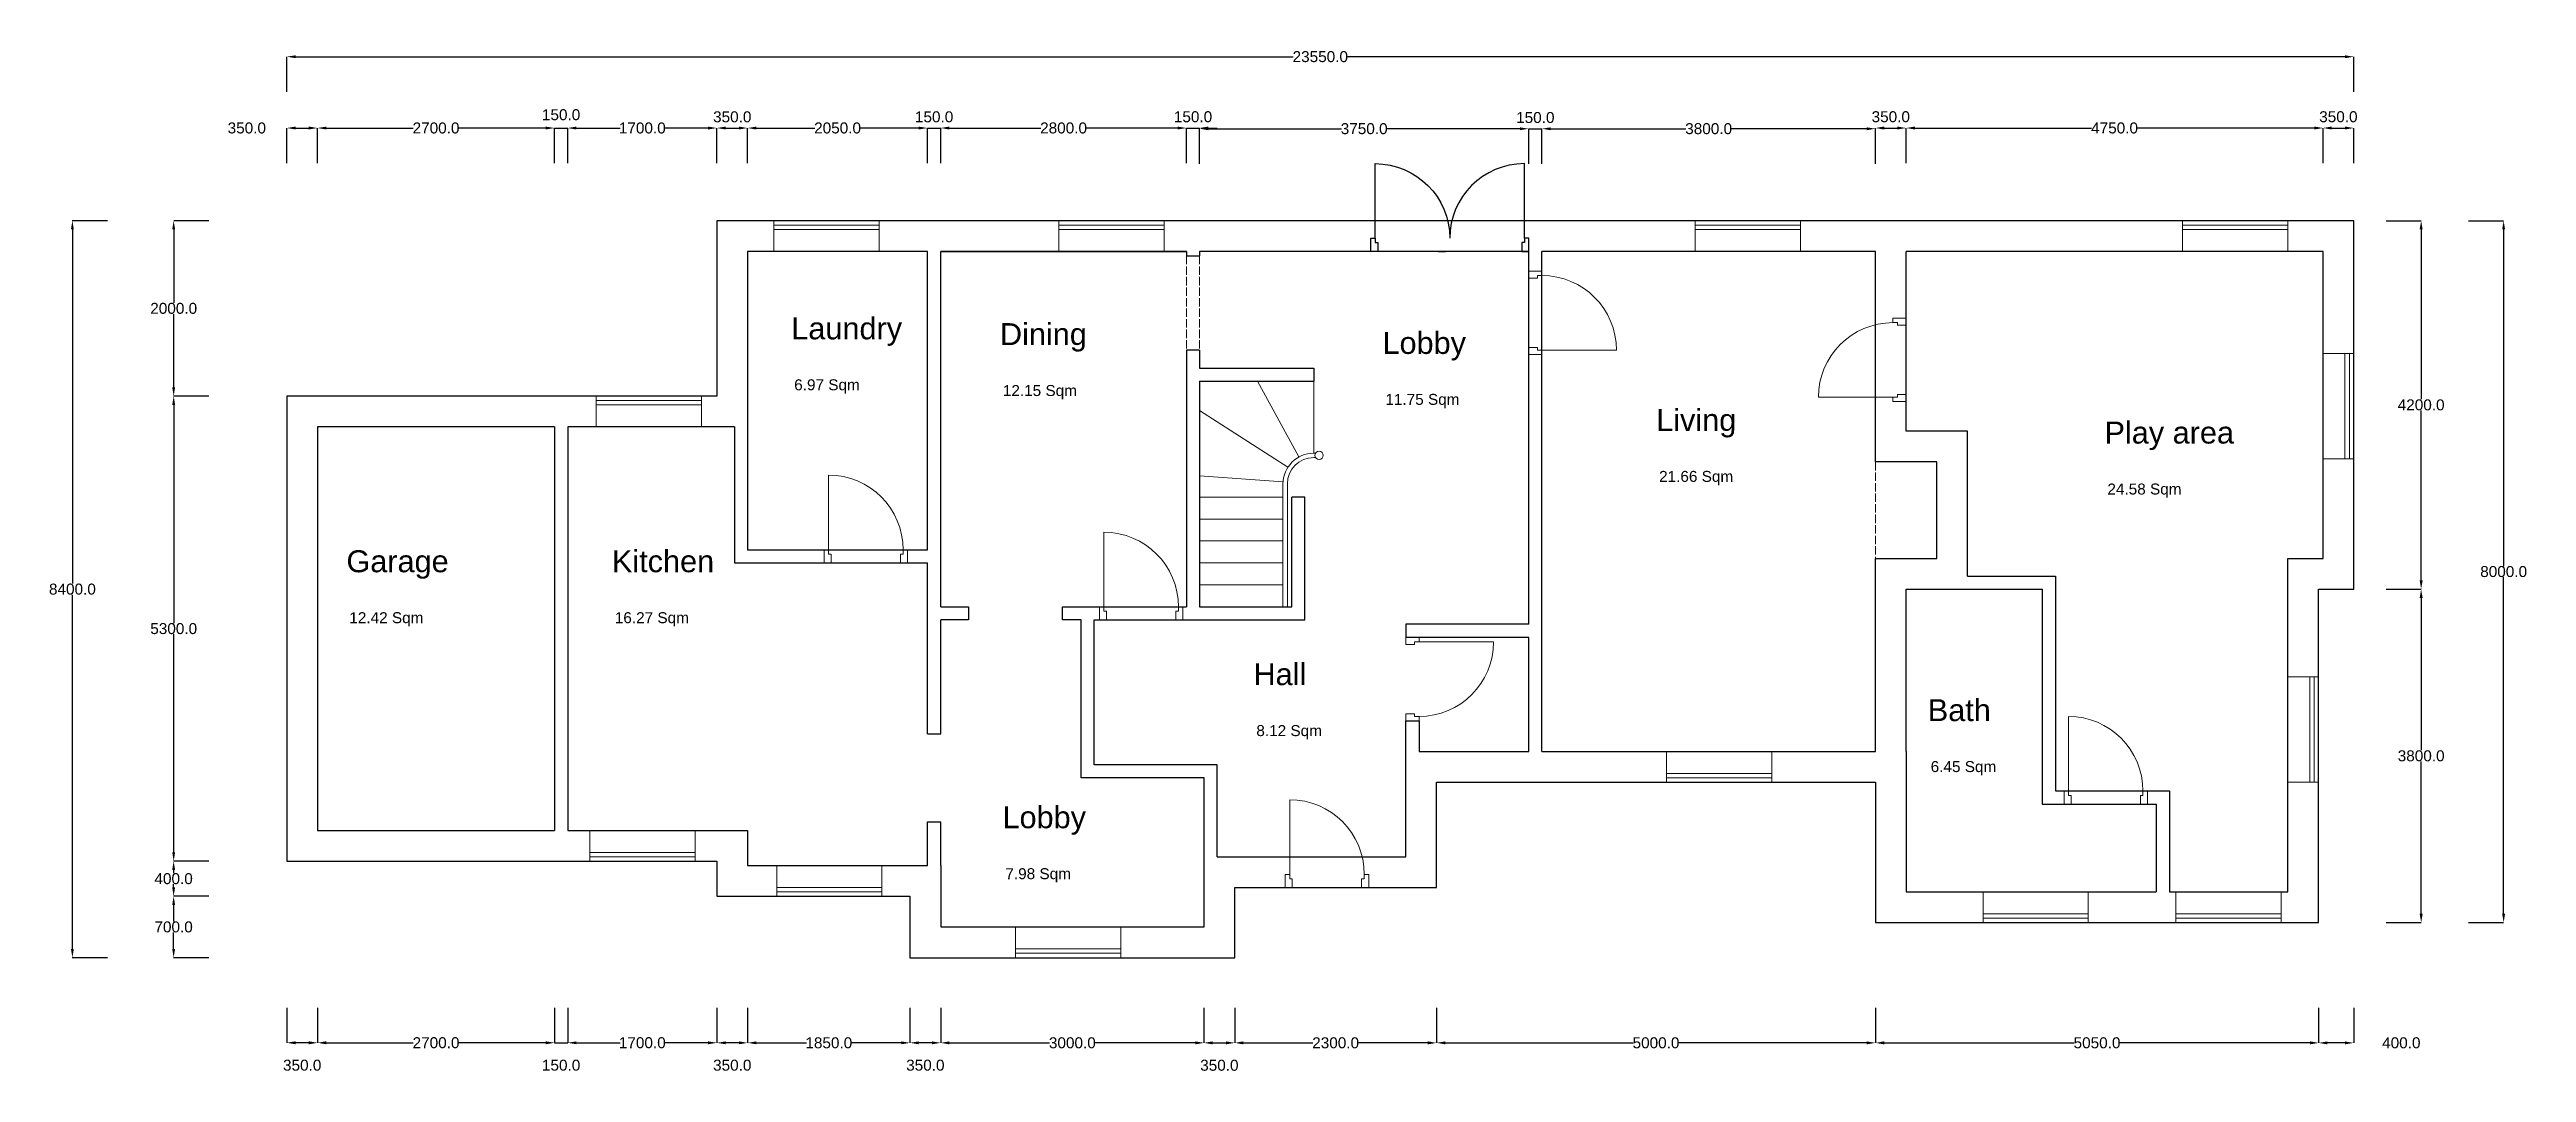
# Model space of a CAD drawing. Header units: millimetres. Extents: x 4407 to 61017, y 39332 to 50992.
# Drawn here: x 32795 to 61017, y 39332 to 50992 of the extents above; entities that cross this region are included whole.
import ezdxf

# ---------------------------------------------------------------- set-up
doc = ezdxf.new("R2010")
doc.units = ezdxf.units.MM
doc.linetypes.add('ACAD_ISO02W100', pattern=[15, 12, -3])
for name, color, linetype, lineweight in [('Dashed lines', 7, 'ACAD_ISO02W100', 13), ('Doors', 50, 'Continuous', 13), ('Staircase', 6, 'Continuous', 13), ('Windows', 4, 'Continuous', 13)]:
    doc.layers.add(name, color=color, linetype=linetype, lineweight=lineweight)
doc.styles.get("Standard").update_dxf_attribs({"font": 'arial.ttf'})
doc.dimstyles.get("Standard").update_dxf_attribs({"dimtxt": 125, "dimasz": 100, "dimexe": 0.18, "dimexo": 0, "dimgap": 0, "dimtad": 0, "dimtih": 1, "dimtoh": 1, "dimdec": 1, "dimzin": 0, "dimdsep": 46, "dimtxsty": 'Standard', "dimcen": 0.09, "dimadec": 0, "dimazin": 0, "dimtfac": 1, "dimtdec": 1, "dimtmove": 2, "dimatfit": 3, "dimfxl": 400, "dimfxlon": 1, "dimtolj": 1, "dimtzin": 0, "dimarcsym": 0})

msp = doc.modelspace()

# ---------------------------------------------------------------- texts
at = {"linetype": 'Continuous', "attachment_point": 1}
for s, width, insert, char_height in [('Laundry', 1899.4164, (41246.84, 47938.72), 250), ('Dining', 1899.4164, (43624.26, 47873.21), 250), ('Lobby', 1899.4164, (47982.57, 47772.39), 250), ('6.97 Sqm', 1649.0105, (41279.73, 47233.06), 125), ('12.15 Sqm', 1649.0105, (43657.15, 47167.55), 125), ('11.75 Sqm', 1649.0105, (48015.46, 47066.73), 125), ('Living ', 1899.4164, (51101.28, 46894.52), 250), ('Play area', 1899.4164, (56209.25, 46750.67), 250), ('21.66 Sqm', 1649.0105, (51134.16, 46188.86), 125), ('24.58 Sqm', 1649.0105, (56242.13, 46045.01), 125), ('Garage', 1899.4164, (36177.98, 45284.14), 250), ('Kitchen', 1899.4164, (39203.1, 45284.14), 250), ('12.42 Sqm', 1649.0105, (36210.87, 44578.49), 125), ('16.27 Sqm', 1649.0105, (39235.99, 44578.49), 125), ('Hall', 1899.4164, (46512.66, 43997.11), 250), ('Bath', 1899.4164, (54195.75, 43587.25), 250), ('8.12 Sqm', 1649.0105, (46545.55, 43291.45), 125), ('6.45 Sqm', 1649.0105, (54228.64, 42881.59), 125), ('Lobby', 1899.4164, (43653.03, 42366.38), 250), ('7.98 Sqm', 1649.0105, (43685.92, 41660.72), 125)]:
    msp.add_mtext_dynamic_manual_height_columns(s, width=width, gutter_width=12.5, heights=[0], dxfattribs=dict(at, insert=insert, char_height=char_height))

# ---------------------------------------------------------------- blocks, each defined once
blk = doc.blocks.new('*U6')
at = {"layer": 'Windows', "linetype": 'Continuous'}
for p, q in [((-1200, 0), (-1200, 350)), ((-1200, 300), (0, 300)), ((0, 0), (0, 350)), ((-1200, 250), (0, 250))]:
    blk.add_line(p, q, dxfattribs=at)
blk = doc.blocks.new('Window')
at = {"layer": 'Windows', "linetype": 'Continuous'}
for p, q in [((-1200, 350), (-1200, 0)), ((0, 350), (0, 0)), ((-1200, 100), (0, 100)), ((-1200, 50), (0, 50))]:
    blk.add_line(p, q, dxfattribs=at)
blk = doc.blocks.new('*U13')
at = {"linetype": 'Continuous'}
for p, q in [((-900, 150), (-900, 1000)), ((-950, 0), (-950, 150)), ((-950, 150), (-900, 150)), ((-870, 0), (-950, 0)), ((-900, 150), (-900, 100)), ((-900, 100), (-870, 100)), ((-870, 100), (-870, 0)), ((-50, 100), (-80, 100)), ((-80, 100), (-80, 0)), ((-80, 0), (0, 0)), ((0, 150), (-50, 150)), ((-50, 150), (-50, 100)), ((0, 0), (0, 150))]:
    blk.add_line(p, q, dxfattribs=at)
blk.add_arc((-900, 150), 850, 0, 90, dxfattribs=at)
blk = doc.blocks.new('*U14')
at = {"linetype": 'Continuous'}
for p, q in [((-50, 150), (-50, 1000)), ((-950, 0), (-950, 150)), ((-950, 150), (-900, 150)), ((-870, 0), (-950, 0)), ((-900, 150), (-900, 100)), ((-900, 100), (-870, 100)), ((-870, 100), (-870, 0)), ((-50, 100), (-80, 100)), ((-80, 100), (-80, 0)), ((-80, 0), (0, 0)), ((0, 150), (-50, 150)), ((-50, 150), (-50, 100)), ((0, 0), (0, 150))]:
    blk.add_line(p, q, dxfattribs=at)
blk.add_arc((-50, 150), 850, 90, 180, dxfattribs=at)
blk = doc.blocks.new('*D33')
at = {"color": 0, "linetype": 'Continuous', "lineweight": -2, "transparency": 16777216}
for p, q in [((35499, 49697), (35499, 50097)), ((35599, 50097), (35749, 50097)), ((35849, 49697), (35849, 50097))]:
    blk.add_line(p, q, dxfattribs=at)
at = {"color": 0, "linetype": 'Continuous', "transparency": 16777216}
for points in [[(35599, 50114), (35599, 50080), (35499, 50097)], [(35749, 50114), (35749, 50080), (35849, 50097)]]:
    blk.add_solid(points, dxfattribs=at)
at = {"layer": 'Defpoints', "color": 0, "linetype": 'Continuous', "transparency": 16777216}
for p in [(35849, 50097), (35499, 47041), (35849, 47041)]:
    blk.add_point(p, dxfattribs=at)
at = {"color": 0, "linetype": 'Continuous', "transparency": 16777216, "insert": (35043, 50097), "char_height": 125, "attachment_point": 5}
blk.add_mtext('\\A1;350.0', dxfattribs=at)
blk = doc.blocks.new('*D34')
at = {"color": 0, "linetype": 'Continuous', "lineweight": -2, "transparency": 16777216}
for p, q in [((35849, 49697), (35849, 50097)), ((35949, 50097), (36939, 50097)), ((38449, 50097), (37459, 50097)), ((38549, 49697), (38549, 50097))]:
    blk.add_line(p, q, dxfattribs=at)
at = {"color": 0, "linetype": 'Continuous', "transparency": 16777216}
for points in [[(35949, 50113), (35949, 50080), (35849, 50097)], [(38449, 50113), (38449, 50080), (38549, 50097)]]:
    blk.add_solid(points, dxfattribs=at)
at = {"layer": 'Defpoints', "color": 0, "linetype": 'Continuous', "transparency": 16777216}
for p in [(38549, 50097), (35849, 46691), (38549, 46691)]:
    blk.add_point(p, dxfattribs=at)
at = {"color": 0, "linetype": 'Continuous', "transparency": 16777216, "insert": (37199, 50097), "char_height": 125, "attachment_point": 5}
blk.add_mtext('\\A1;2700.0', dxfattribs=at)
blk = doc.blocks.new('*D35')
at = {"color": 0, "linetype": 'Continuous', "lineweight": -2, "transparency": 16777216}
for p, q in [((38449, 50097), (38349, 50097)), ((38549, 49697), (38549, 50097)), ((38549, 50097), (38699, 50097)), ((38699, 49697), (38699, 50097)), ((38799, 50097), (38899, 50097))]:
    blk.add_line(p, q, dxfattribs=at)
at = {"color": 0, "linetype": 'Continuous', "transparency": 16777216}
for points in [[(38449, 50113), (38449, 50080), (38549, 50097)], [(38799, 50113), (38799, 50080), (38699, 50097)]]:
    blk.add_solid(points, dxfattribs=at)
at = {"layer": 'Defpoints', "color": 0, "linetype": 'Continuous', "transparency": 16777216}
for p in [(38699, 50097), (38549, 46691), (38699, 46691)]:
    blk.add_point(p, dxfattribs=at)
at = {"color": 0, "linetype": 'Continuous', "transparency": 16777216, "insert": (38624, 50248), "char_height": 125, "attachment_point": 5}
blk.add_mtext('\\A1;150.0', dxfattribs=at)
blk = doc.blocks.new('*D36')
at = {"color": 0, "linetype": 'Continuous', "lineweight": -2, "transparency": 16777216}
for p, q in [((38699, 49697), (38699, 50097)), ((38799, 50097), (39296, 50097)), ((40299, 50097), (39802, 50097)), ((40399, 49697), (40399, 50097))]:
    blk.add_line(p, q, dxfattribs=at)
at = {"color": 0, "linetype": 'Continuous', "transparency": 16777216}
for points in [[(38799, 50113), (38799, 50080), (38699, 50097)], [(40299, 50113), (40299, 50080), (40399, 50097)]]:
    blk.add_solid(points, dxfattribs=at)
at = {"layer": 'Defpoints', "color": 0, "linetype": 'Continuous', "transparency": 16777216}
for p in [(40399, 50097), (38699, 47041), (40399, 47041)]:
    blk.add_point(p, dxfattribs=at)
at = {"color": 0, "linetype": 'Continuous', "transparency": 16777216, "insert": (39549, 50097), "char_height": 125, "attachment_point": 5}
blk.add_mtext('\\A1;1700.0', dxfattribs=at)
blk = doc.blocks.new('*D41')
at = {"color": 0, "linetype": 'Continuous', "lineweight": -2, "transparency": 16777216}
for p, q in [((40399, 49697), (40399, 50097)), ((40499, 50097), (40649, 50097)), ((40749, 49697), (40749, 50097))]:
    blk.add_line(p, q, dxfattribs=at)
at = {"color": 0, "linetype": 'Continuous', "transparency": 16777216}
for points in [[(40499, 50113), (40499, 50080), (40399, 50097)], [(40649, 50113), (40649, 50080), (40749, 50097)]]:
    blk.add_solid(points, dxfattribs=at)
at = {"layer": 'Defpoints', "color": 0, "linetype": 'Continuous', "transparency": 16777216}
for p in [(40749, 50097), (40399, 47041), (40749, 47041)]:
    blk.add_point(p, dxfattribs=at)
at = {"color": 0, "linetype": 'Continuous', "transparency": 16777216, "insert": (40574, 50224), "char_height": 125, "attachment_point": 5}
blk.add_mtext('\\A1;350.0', dxfattribs=at)
blk = doc.blocks.new('*D42')
at = {"color": 0, "linetype": 'Continuous', "lineweight": -2, "transparency": 16777216}
for p, q in [((40749, 49697), (40749, 50097)), ((40849, 50097), (41514, 50097)), ((42699, 50097), (42034, 50097)), ((42799, 49697), (42799, 50097))]:
    blk.add_line(p, q, dxfattribs=at)
at = {"color": 0, "linetype": 'Continuous', "transparency": 16777216}
for points in [[(40849, 50113), (40849, 50080), (40749, 50097)], [(42699, 50113), (42699, 50080), (42799, 50097)]]:
    blk.add_solid(points, dxfattribs=at)
at = {"layer": 'Defpoints', "color": 0, "linetype": 'Continuous', "transparency": 16777216}
for p in [(42799, 50097), (40749, 45291), (42799, 45291)]:
    blk.add_point(p, dxfattribs=at)
at = {"color": 0, "linetype": 'Continuous', "transparency": 16777216, "insert": (41774, 50097), "char_height": 125, "attachment_point": 5}
blk.add_mtext('\\A1;2050.0', dxfattribs=at)
blk = doc.blocks.new('*D43')
at = {"color": 0, "linetype": 'Continuous', "lineweight": -2, "transparency": 16777216}
for p, q in [((42699, 50097), (42599, 50097)), ((42799, 49697), (42799, 50097)), ((42799, 50097), (42949, 50097)), ((42949, 49697), (42949, 50097)), ((43049, 50097), (43149, 50097))]:
    blk.add_line(p, q, dxfattribs=at)
at = {"color": 0, "linetype": 'Continuous', "transparency": 16777216}
for points in [[(42699, 50113), (42699, 50080), (42799, 50097)], [(43049, 50113), (43049, 50080), (42949, 50097)]]:
    blk.add_solid(points, dxfattribs=at)
at = {"layer": 'Defpoints', "color": 0, "linetype": 'Continuous', "transparency": 16777216}
for p in [(42949, 50097), (42799, 48691), (42949, 48691)]:
    blk.add_point(p, dxfattribs=at)
at = {"color": 0, "linetype": 'Continuous', "transparency": 16777216, "insert": (42874, 50224), "char_height": 125, "attachment_point": 5}
blk.add_mtext('\\A1;150.0', dxfattribs=at)
blk = doc.blocks.new('*D44')
at = {"color": 0, "linetype": 'Continuous', "lineweight": -2, "transparency": 16777216}
for p, q in [((42949, 49697), (42949, 50097)), ((43049, 50097), (44089, 50097)), ((45649, 50097), (44609, 50097)), ((45749, 49697), (45749, 50097))]:
    blk.add_line(p, q, dxfattribs=at)
at = {"color": 0, "linetype": 'Continuous', "transparency": 16777216}
for points in [[(43049, 50114), (43049, 50080), (42949, 50097)], [(45649, 50114), (45649, 50080), (45749, 50097)]]:
    blk.add_solid(points, dxfattribs=at)
at = {"layer": 'Defpoints', "color": 0, "linetype": 'Continuous', "transparency": 16777216}
for p in [(45749, 50097), (42949, 48691), (45749, 48691)]:
    blk.add_point(p, dxfattribs=at)
at = {"color": 0, "linetype": 'Continuous', "transparency": 16777216, "insert": (44349, 50097), "char_height": 125, "attachment_point": 5}
blk.add_mtext('\\A1;2800.0', dxfattribs=at)
blk = doc.blocks.new('*D45')
at = {"color": 0, "linetype": 'Continuous', "lineweight": -2, "transparency": 16777216}
for p, q in [((45649, 50097), (45549, 50097)), ((45749, 49697), (45749, 50097)), ((45749, 50097), (45899, 50097)), ((45899, 49697), (45899, 50097)), ((45999, 50097), (46099, 50097))]:
    blk.add_line(p, q, dxfattribs=at)
at = {"color": 0, "linetype": 'Continuous', "transparency": 16777216}
for points in [[(45649, 50114), (45649, 50080), (45749, 50097)], [(45999, 50114), (45999, 50080), (45899, 50097)]]:
    blk.add_solid(points, dxfattribs=at)
at = {"layer": 'Defpoints', "color": 0, "linetype": 'Continuous', "transparency": 16777216}
for p in [(45899, 50097), (45749, 48691), (45899, 48691)]:
    blk.add_point(p, dxfattribs=at)
at = {"color": 0, "linetype": 'Continuous', "transparency": 16777216, "insert": (45824, 50225), "char_height": 125, "attachment_point": 5}
blk.add_mtext('\\A1;150.0', dxfattribs=at)
blk = doc.blocks.new('*D47')
at = {"color": 0, "linetype": 'Continuous', "lineweight": -2, "transparency": 16777216}
for p, q in [((53599, 49697), (53599, 50097)), ((53699, 50097), (53849, 50097)), ((53949, 49697), (53949, 50097))]:
    blk.add_line(p, q, dxfattribs=at)
at = {"color": 0, "linetype": 'Continuous', "transparency": 16777216}
for points in [[(53699, 50114), (53699, 50080), (53599, 50097)], [(53849, 50114), (53849, 50080), (53949, 50097)]]:
    blk.add_solid(points, dxfattribs=at)
at = {"layer": 'Defpoints', "color": 0, "linetype": 'Continuous', "transparency": 16777216}
for p in [(53949, 50097), (53599, 48691), (53949, 48691)]:
    blk.add_point(p, dxfattribs=at)
at = {"color": 0, "linetype": 'Continuous', "transparency": 16777216, "insert": (53774, 50225), "char_height": 125, "attachment_point": 5}
blk.add_mtext('\\A1;350.0', dxfattribs=at)
blk = doc.blocks.new('*D48')
at = {"color": 0, "linetype": 'Continuous', "lineweight": -2, "transparency": 16777216}
for p, q in [((53949, 49697), (53949, 50097)), ((54049, 50097), (56062, 50097)), ((58599, 50097), (56586, 50097)), ((58699, 49697), (58699, 50097))]:
    blk.add_line(p, q, dxfattribs=at)
at = {"color": 0, "linetype": 'Continuous', "transparency": 16777216}
for points in [[(54049, 50114), (54049, 50080), (53949, 50097)], [(58599, 50114), (58599, 50080), (58699, 50097)]]:
    blk.add_solid(points, dxfattribs=at)
at = {"layer": 'Defpoints', "color": 0, "linetype": 'Continuous', "transparency": 16777216}
for p in [(58699, 50097), (53949, 48691), (58699, 48691)]:
    blk.add_point(p, dxfattribs=at)
at = {"color": 0, "linetype": 'Continuous', "transparency": 16777216, "insert": (56324, 50097), "char_height": 125, "attachment_point": 5}
blk.add_mtext('\\A1;4750.0', dxfattribs=at)
blk = doc.blocks.new('*D49')
at = {"color": 0, "linetype": 'Continuous', "lineweight": -2, "transparency": 16777216}
for p, q in [((58699, 49697), (58699, 50097)), ((58799, 50097), (58949, 50097)), ((59049, 49697), (59049, 50097))]:
    blk.add_line(p, q, dxfattribs=at)
at = {"color": 0, "linetype": 'Continuous', "transparency": 16777216}
for points in [[(58799, 50114), (58799, 50080), (58699, 50097)], [(58949, 50114), (58949, 50080), (59049, 50097)]]:
    blk.add_solid(points, dxfattribs=at)
at = {"layer": 'Defpoints', "color": 0, "linetype": 'Continuous', "transparency": 16777216}
for p in [(59049, 50097), (58699, 48691), (59049, 48691)]:
    blk.add_point(p, dxfattribs=at)
at = {"color": 0, "linetype": 'Continuous', "transparency": 16777216, "insert": (58874, 50225), "char_height": 125, "attachment_point": 5}
blk.add_mtext('\\A1;350.0', dxfattribs=at)
blk = doc.blocks.new('*D50')
at = {"color": 0, "linetype": 'Continuous', "lineweight": -2, "transparency": 16777216}
for p, q in [((45899, 49689), (45899, 50089)), ((45999, 50089), (47515, 50089)), ((49549, 50089), (48033, 50089)), ((49649, 49689), (49649, 50089))]:
    blk.add_line(p, q, dxfattribs=at)
at = {"color": 0, "linetype": 'Continuous', "transparency": 16777216}
for points in [[(45999, 50105), (45999, 50072), (45899, 50089)], [(49549, 50105), (49549, 50072), (49649, 50089)]]:
    blk.add_solid(points, dxfattribs=at)
at = {"layer": 'Defpoints', "color": 0, "linetype": 'Continuous', "transparency": 16777216}
for p in [(49649, 50089), (45899, 48691), (49649, 48691)]:
    blk.add_point(p, dxfattribs=at)
at = {"color": 0, "linetype": 'Continuous', "transparency": 16777216, "insert": (47774, 50089), "char_height": 125, "attachment_point": 5}
blk.add_mtext('\\A1;3750.0', dxfattribs=at)
blk = doc.blocks.new('*D51')
at = {"color": 0, "linetype": 'Continuous', "lineweight": -2, "transparency": 16777216}
for p, q in [((49549, 50089), (49449, 50089)), ((49649, 49689), (49649, 50089)), ((49649, 50089), (49799, 50089)), ((49799, 49689), (49799, 50089)), ((49899, 50089), (49999, 50089))]:
    blk.add_line(p, q, dxfattribs=at)
at = {"color": 0, "linetype": 'Continuous', "transparency": 16777216}
for points in [[(49549, 50105), (49549, 50072), (49649, 50089)], [(49899, 50105), (49899, 50072), (49799, 50089)]]:
    blk.add_solid(points, dxfattribs=at)
at = {"layer": 'Defpoints', "color": 0, "linetype": 'Continuous', "transparency": 16777216}
for p in [(49799, 50089), (49649, 48691), (49799, 48691)]:
    blk.add_point(p, dxfattribs=at)
at = {"color": 0, "linetype": 'Continuous', "transparency": 16777216, "insert": (49724, 50216), "char_height": 125, "attachment_point": 5}
blk.add_mtext('\\A1;150.0', dxfattribs=at)
blk = doc.blocks.new('*D52')
at = {"color": 0, "linetype": 'Continuous', "lineweight": -2, "transparency": 16777216}
for p, q in [((49799, 49689), (49799, 50089)), ((49899, 50089), (51440, 50089)), ((53499, 50089), (51958, 50089)), ((53599, 49689), (53599, 50089))]:
    blk.add_line(p, q, dxfattribs=at)
at = {"color": 0, "linetype": 'Continuous', "transparency": 16777216}
for points in [[(49899, 50105), (49899, 50072), (49799, 50089)], [(53499, 50105), (53499, 50072), (53599, 50089)]]:
    blk.add_solid(points, dxfattribs=at)
at = {"layer": 'Defpoints', "color": 0, "linetype": 'Continuous', "transparency": 16777216}
for p in [(53599, 50089), (49799, 48691), (53599, 48691)]:
    blk.add_point(p, dxfattribs=at)
at = {"color": 0, "linetype": 'Continuous', "transparency": 16777216, "insert": (51699, 50089), "char_height": 125, "attachment_point": 5}
blk.add_mtext('\\A1;3800.0', dxfattribs=at)
blk = doc.blocks.new('*D53')
at = {"color": 0, "linetype": 'Continuous', "lineweight": -2, "transparency": 16777216}
for p, q in [((59417, 49041), (59817, 49041)), ((59817, 48941), (59817, 47005)), ((59817, 44941), (59817, 46877)), ((59417, 44841), (59817, 44841))]:
    blk.add_line(p, q, dxfattribs=at)
at = {"color": 0, "linetype": 'Continuous', "transparency": 16777216}
for points in [[(59800, 48941), (59834, 48941), (59817, 49041)], [(59800, 44941), (59834, 44941), (59817, 44841)]]:
    blk.add_solid(points, dxfattribs=at)
at = {"layer": 'Defpoints', "color": 0, "linetype": 'Continuous', "transparency": 16777216}
for p in [(59049, 49041), (59049, 44841), (59817, 44841)]:
    blk.add_point(p, dxfattribs=at)
at = {"color": 0, "linetype": 'Continuous', "transparency": 16777216, "insert": (59817, 46941), "char_height": 125, "attachment_point": 5}
blk.add_mtext('\\A1;4200.0', dxfattribs=at)
blk = doc.blocks.new('*D54')
at = {"color": 0, "linetype": 'Continuous', "lineweight": -2, "transparency": 16777216}
for p, q in [((59417, 44841), (59817, 44841)), ((59817, 44741), (59817, 43005)), ((59817, 41141), (59817, 42877)), ((59417, 41041), (59817, 41041))]:
    blk.add_line(p, q, dxfattribs=at)
at = {"color": 0, "linetype": 'Continuous', "transparency": 16777216}
for points in [[(59800, 44741), (59834, 44741), (59817, 44841)], [(59800, 41141), (59834, 41141), (59817, 41041)]]:
    blk.add_solid(points, dxfattribs=at)
at = {"layer": 'Defpoints', "color": 0, "linetype": 'Continuous', "transparency": 16777216}
for p in [(58649, 44841), (58649, 41041), (59817, 41041)]:
    blk.add_point(p, dxfattribs=at)
at = {"color": 0, "linetype": 'Continuous', "transparency": 16777216, "insert": (59817, 42941), "char_height": 125, "attachment_point": 5}
blk.add_mtext('\\A1;3800.0', dxfattribs=at)
blk = doc.blocks.new('*D55')
at = {"color": 0, "linetype": 'Continuous', "lineweight": -2, "transparency": 16777216}
for p, q in [((34610, 49041), (34210, 49041)), ((34210, 48941), (34210, 48105)), ((34210, 47141), (34210, 47977)), ((34610, 47041), (34210, 47041))]:
    blk.add_line(p, q, dxfattribs=at)
at = {"color": 0, "linetype": 'Continuous', "transparency": 16777216}
for points in [[(34193, 48941), (34226, 48941), (34210, 49041)], [(34193, 47141), (34226, 47141), (34210, 47041)]]:
    blk.add_solid(points, dxfattribs=at)
at = {"layer": 'Defpoints', "color": 0, "linetype": 'Continuous', "transparency": 16777216}
for p in [(40399, 49041), (34210, 47041), (40399, 47041)]:
    blk.add_point(p, dxfattribs=at)
at = {"color": 0, "linetype": 'Continuous', "transparency": 16777216, "insert": (34210, 48041), "char_height": 125, "attachment_point": 5}
blk.add_mtext('\\A1;2000.0', dxfattribs=at)
blk = doc.blocks.new('*D56')
at = {"color": 0, "linetype": 'Continuous', "lineweight": -2, "transparency": 16777216}
for p, q in [((34610, 47041), (34209, 47041)), ((34210, 46941), (34210, 44455)), ((34210, 41841), (34210, 44327)), ((34610, 41741), (34209, 41741))]:
    blk.add_line(p, q, dxfattribs=at)
at = {"color": 0, "linetype": 'Continuous', "transparency": 16777216}
for points in [[(34193, 46941), (34226, 46941), (34210, 47041)], [(34193, 41841), (34226, 41841), (34210, 41741)]]:
    blk.add_solid(points, dxfattribs=at)
at = {"layer": 'Defpoints', "color": 0, "linetype": 'Continuous', "transparency": 16777216}
for p in [(35499, 47041), (34210, 41741), (35499, 41741)]:
    blk.add_point(p, dxfattribs=at)
at = {"color": 0, "linetype": 'Continuous', "transparency": 16777216, "insert": (34210, 44391), "char_height": 125, "attachment_point": 5}
blk.add_mtext('\\A1;5300.0', dxfattribs=at)
blk = doc.blocks.new('*D57')
at = {"color": 0, "linetype": 'Continuous', "lineweight": -2, "transparency": 16777216}
for p, q in [((35499, 40071), (35499, 39671)), ((35849, 40071), (35849, 39671)), ((35749, 39671), (35599, 39671))]:
    blk.add_line(p, q, dxfattribs=at)
at = {"color": 0, "linetype": 'Continuous', "transparency": 16777216}
for points in [[(35599, 39688), (35599, 39654), (35499, 39671)], [(35749, 39688), (35749, 39654), (35849, 39671)]]:
    blk.add_solid(points, dxfattribs=at)
at = {"layer": 'Defpoints', "color": 0, "linetype": 'Continuous', "transparency": 16777216}
for p in [(35499, 42091), (35849, 42091), (35499, 39671)]:
    blk.add_point(p, dxfattribs=at)
at = {"color": 0, "linetype": 'Continuous', "transparency": 16777216, "insert": (35674, 39415), "char_height": 125, "attachment_point": 5}
blk.add_mtext('\\A1;350.0', dxfattribs=at)
blk = doc.blocks.new('*D58')
at = {"color": 0, "linetype": 'Continuous', "lineweight": -2, "transparency": 16777216}
for p, q in [((35849, 40071), (35849, 39671)), ((38549, 40071), (38549, 39671)), ((35949, 39671), (36939, 39671)), ((38449, 39671), (37459, 39671))]:
    blk.add_line(p, q, dxfattribs=at)
at = {"color": 0, "linetype": 'Continuous', "transparency": 16777216}
for points in [[(35949, 39688), (35949, 39654), (35849, 39671)], [(38449, 39688), (38449, 39654), (38549, 39671)]]:
    blk.add_solid(points, dxfattribs=at)
at = {"layer": 'Defpoints', "color": 0, "linetype": 'Continuous', "transparency": 16777216}
for p in [(35849, 42091), (38549, 42091), (38549, 39671)]:
    blk.add_point(p, dxfattribs=at)
at = {"color": 0, "linetype": 'Continuous', "transparency": 16777216, "insert": (37199, 39671), "char_height": 125, "attachment_point": 5}
blk.add_mtext('\\A1;2700.0', dxfattribs=at)
blk = doc.blocks.new('*D59')
at = {"color": 0, "linetype": 'Continuous', "lineweight": -2, "transparency": 16777216}
for p, q in [((38549, 40071), (38549, 39670)), ((38699, 40071), (38699, 39670)), ((38449, 39671), (38349, 39671)), ((38549, 39671), (38699, 39671)), ((38799, 39671), (38899, 39671))]:
    blk.add_line(p, q, dxfattribs=at)
at = {"color": 0, "linetype": 'Continuous', "transparency": 16777216}
for points in [[(38449, 39687), (38449, 39654), (38549, 39671)], [(38799, 39687), (38799, 39654), (38699, 39671)]]:
    blk.add_solid(points, dxfattribs=at)
at = {"layer": 'Defpoints', "color": 0, "linetype": 'Continuous', "transparency": 16777216}
for p in [(38549, 42091), (38699, 42091), (38699, 39671)]:
    blk.add_point(p, dxfattribs=at)
at = {"color": 0, "linetype": 'Continuous', "transparency": 16777216, "insert": (38624, 39415), "char_height": 125, "attachment_point": 5}
blk.add_mtext('\\A1;150.0', dxfattribs=at)
blk = doc.blocks.new('*D61')
at = {"color": 0, "linetype": 'Continuous', "lineweight": -2, "transparency": 16777216}
for p, q in [((38699, 40071), (38699, 39670)), ((40399, 40071), (40399, 39670)), ((38799, 39671), (39296, 39671)), ((40299, 39671), (39802, 39671))]:
    blk.add_line(p, q, dxfattribs=at)
at = {"color": 0, "linetype": 'Continuous', "transparency": 16777216}
for points in [[(38799, 39687), (38799, 39654), (38699, 39671)], [(40299, 39687), (40299, 39654), (40399, 39671)]]:
    blk.add_solid(points, dxfattribs=at)
at = {"layer": 'Defpoints', "color": 0, "linetype": 'Continuous', "transparency": 16777216}
for p in [(38699, 42091), (40399, 42091), (40399, 39671)]:
    blk.add_point(p, dxfattribs=at)
at = {"color": 0, "linetype": 'Continuous', "transparency": 16777216, "insert": (39549, 39671), "char_height": 125, "attachment_point": 5}
blk.add_mtext('\\A1;1700.0', dxfattribs=at)
blk = doc.blocks.new('*D62')
at = {"color": 0, "linetype": 'Continuous', "lineweight": -2, "transparency": 16777216}
for p, q in [((40399, 40070), (40399, 39670)), ((40749, 40070), (40749, 39670)), ((40649, 39670), (40499, 39670))]:
    blk.add_line(p, q, dxfattribs=at)
at = {"color": 0, "linetype": 'Continuous', "transparency": 16777216}
for points in [[(40499, 39687), (40499, 39654), (40399, 39670)], [(40649, 39687), (40649, 39654), (40749, 39670)]]:
    blk.add_solid(points, dxfattribs=at)
at = {"layer": 'Defpoints', "color": 0, "linetype": 'Continuous', "transparency": 16777216}
for p in [(40399, 42091), (40749, 42091), (40399, 39670)]:
    blk.add_point(p, dxfattribs=at)
at = {"color": 0, "linetype": 'Continuous', "transparency": 16777216, "insert": (40574, 39415), "char_height": 125, "attachment_point": 5}
blk.add_mtext('\\A1;350.0', dxfattribs=at)
blk = doc.blocks.new('*D63')
at = {"color": 0, "linetype": 'Continuous', "lineweight": -2, "transparency": 16777216}
for p, q in [((40749, 40070), (40749, 39670)), ((42599, 40070), (42599, 39670)), ((40849, 39670), (41421, 39670)), ((42499, 39670), (41927, 39670))]:
    blk.add_line(p, q, dxfattribs=at)
at = {"color": 0, "linetype": 'Continuous', "transparency": 16777216}
for points in [[(40849, 39687), (40849, 39654), (40749, 39670)], [(42499, 39687), (42499, 39654), (42599, 39670)]]:
    blk.add_solid(points, dxfattribs=at)
at = {"layer": 'Defpoints', "color": 0, "linetype": 'Continuous', "transparency": 16777216}
for p in [(40749, 41691), (42599, 41691), (42599, 39670)]:
    blk.add_point(p, dxfattribs=at)
at = {"color": 0, "linetype": 'Continuous', "transparency": 16777216, "insert": (41674, 39670), "char_height": 125, "attachment_point": 5}
blk.add_mtext('\\A1;1850.0', dxfattribs=at)
blk = doc.blocks.new('*D64')
at = {"color": 0, "linetype": 'Continuous', "lineweight": -2, "transparency": 16777216}
for p, q in [((42599, 40070), (42599, 39670)), ((42949, 40070), (42949, 39670)), ((42849, 39670), (42699, 39670))]:
    blk.add_line(p, q, dxfattribs=at)
at = {"color": 0, "linetype": 'Continuous', "transparency": 16777216}
for points in [[(42699, 39687), (42699, 39654), (42599, 39670)], [(42849, 39687), (42849, 39654), (42949, 39670)]]:
    blk.add_solid(points, dxfattribs=at)
at = {"layer": 'Defpoints', "color": 0, "linetype": 'Continuous', "transparency": 16777216}
for p in [(42599, 40991), (42949, 40991), (42599, 39670)]:
    blk.add_point(p, dxfattribs=at)
at = {"color": 0, "linetype": 'Continuous', "transparency": 16777216, "insert": (42774, 39415), "char_height": 125, "attachment_point": 5}
blk.add_mtext('\\A1;350.0', dxfattribs=at)
blk = doc.blocks.new('*D65')
at = {"color": 0, "linetype": 'Continuous', "lineweight": -2, "transparency": 16777216}
for p, q in [((42949, 40070), (42949, 39670)), ((45949, 40070), (45949, 39670)), ((43049, 39670), (44190, 39670)), ((45849, 39670), (44708, 39670))]:
    blk.add_line(p, q, dxfattribs=at)
at = {"color": 0, "linetype": 'Continuous', "transparency": 16777216}
for points in [[(43049, 39687), (43049, 39653), (42949, 39670)], [(45849, 39687), (45849, 39653), (45949, 39670)]]:
    blk.add_solid(points, dxfattribs=at)
at = {"layer": 'Defpoints', "color": 0, "linetype": 'Continuous', "transparency": 16777216}
for p in [(42949, 40991), (45949, 40991), (45949, 39670)]:
    blk.add_point(p, dxfattribs=at)
at = {"color": 0, "linetype": 'Continuous', "transparency": 16777216, "insert": (44449, 39670), "char_height": 125, "attachment_point": 5}
blk.add_mtext('\\A1;3000.0', dxfattribs=at)
blk = doc.blocks.new('*D66')
at = {"color": 0, "linetype": 'Continuous', "lineweight": -2, "transparency": 16777216}
for p, q in [((45949, 40070), (45949, 39670)), ((46299, 40070), (46299, 39670)), ((46049, 39670), (46199, 39670))]:
    blk.add_line(p, q, dxfattribs=at)
at = {"color": 0, "linetype": 'Continuous', "transparency": 16777216}
for points in [[(46049, 39687), (46049, 39653), (45949, 39670)], [(46199, 39687), (46199, 39653), (46299, 39670)]]:
    blk.add_solid(points, dxfattribs=at)
at = {"layer": 'Defpoints', "color": 0, "linetype": 'Continuous', "transparency": 16777216}
for p in [(45949, 40991), (46299, 40991), (46299, 39670)]:
    blk.add_point(p, dxfattribs=at)
at = {"color": 0, "linetype": 'Continuous', "transparency": 16777216, "insert": (46124, 39414), "char_height": 125, "attachment_point": 5}
blk.add_mtext('\\A1;350.0', dxfattribs=at)
blk = doc.blocks.new('*D67')
at = {"color": 0, "linetype": 'Continuous', "lineweight": -2, "transparency": 16777216}
for p, q in [((46299, 40070), (46299, 39670)), ((48599, 40070), (48599, 39670)), ((46399, 39670), (47189, 39670)), ((48499, 39670), (47709, 39670))]:
    blk.add_line(p, q, dxfattribs=at)
at = {"color": 0, "linetype": 'Continuous', "transparency": 16777216}
for points in [[(46399, 39687), (46399, 39653), (46299, 39670)], [(48499, 39687), (48499, 39653), (48599, 39670)]]:
    blk.add_solid(points, dxfattribs=at)
at = {"layer": 'Defpoints', "color": 0, "linetype": 'Continuous', "transparency": 16777216}
for p in [(46299, 41441), (48599, 41441), (48599, 39670)]:
    blk.add_point(p, dxfattribs=at)
at = {"color": 0, "linetype": 'Continuous', "transparency": 16777216, "insert": (47449, 39670), "char_height": 125, "attachment_point": 5}
blk.add_mtext('\\A1;2300.0', dxfattribs=at)
blk = doc.blocks.new('*D68')
at = {"color": 0, "linetype": 'Continuous', "lineweight": -2, "transparency": 16777216}
for p, q in [((48599, 40070), (48599, 39670)), ((53599, 40070), (53599, 39670)), ((48699, 39670), (50840, 39670)), ((53499, 39670), (51358, 39670))]:
    blk.add_line(p, q, dxfattribs=at)
at = {"color": 0, "linetype": 'Continuous', "transparency": 16777216}
for points in [[(48699, 39687), (48699, 39653), (48599, 39670)], [(53499, 39687), (53499, 39653), (53599, 39670)]]:
    blk.add_solid(points, dxfattribs=at)
at = {"layer": 'Defpoints', "color": 0, "linetype": 'Continuous', "transparency": 16777216}
for p in [(48599, 42641), (53599, 42641), (53599, 39670)]:
    blk.add_point(p, dxfattribs=at)
at = {"color": 0, "linetype": 'Continuous', "transparency": 16777216, "insert": (51099, 39670), "char_height": 125, "attachment_point": 5}
blk.add_mtext('\\A1;5000.0', dxfattribs=at)
blk = doc.blocks.new('*D69')
at = {"color": 0, "linetype": 'Continuous', "lineweight": -2, "transparency": 16777216}
for p, q in [((53599, 40070), (53599, 39670)), ((58649, 40070), (58649, 39670)), ((53699, 39670), (55865, 39670)), ((58549, 39670), (56383, 39670))]:
    blk.add_line(p, q, dxfattribs=at)
at = {"color": 0, "linetype": 'Continuous', "transparency": 16777216}
for points in [[(53699, 39687), (53699, 39653), (53599, 39670)], [(58549, 39687), (58549, 39653), (58649, 39670)]]:
    blk.add_solid(points, dxfattribs=at)
at = {"layer": 'Defpoints', "color": 0, "linetype": 'Continuous', "transparency": 16777216}
for p in [(53599, 41041), (58649, 41041), (58649, 39670)]:
    blk.add_point(p, dxfattribs=at)
at = {"color": 0, "linetype": 'Continuous', "transparency": 16777216, "insert": (56124, 39670), "char_height": 125, "attachment_point": 5}
blk.add_mtext('\\A1;5050.0', dxfattribs=at)
blk = doc.blocks.new('*D70')
at = {"color": 0, "linetype": 'Continuous', "lineweight": -2, "transparency": 16777216}
for p, q in [((58649, 40070), (58649, 39670)), ((59049, 40070), (59049, 39670)), ((58949, 39670), (58749, 39670))]:
    blk.add_line(p, q, dxfattribs=at)
at = {"color": 0, "linetype": 'Continuous', "transparency": 16777216}
for points in [[(58749, 39686), (58749, 39653), (58649, 39670)], [(58949, 39686), (58949, 39653), (59049, 39670)]]:
    blk.add_solid(points, dxfattribs=at)
at = {"layer": 'Defpoints', "color": 0, "linetype": 'Continuous', "transparency": 16777216}
for p in [(58649, 44841), (59049, 44841), (58649, 39670)]:
    blk.add_point(p, dxfattribs=at)
at = {"color": 0, "linetype": 'Continuous', "transparency": 16777216, "insert": (59591, 39670), "char_height": 125, "attachment_point": 5}
blk.add_mtext('\\A1;400.0', dxfattribs=at)
blk = doc.blocks.new('*D103')
at = {"color": 0, "linetype": 'Continuous', "lineweight": -2, "transparency": 16777216}
for p, q in [((35499, 50510), (35499, 50910)), ((35599, 50910), (46965, 50910)), ((58949, 50910), (47583, 50910)), ((59049, 50510), (59049, 50910))]:
    blk.add_line(p, q, dxfattribs=at)
at = {"color": 0, "linetype": 'Continuous', "transparency": 16777216}
for points in [[(35599, 50926), (35599, 50893), (35499, 50910)], [(58949, 50926), (58949, 50893), (59049, 50910)]]:
    blk.add_solid(points, dxfattribs=at)
at = {"layer": 'Defpoints', "color": 0, "linetype": 'Continuous', "transparency": 16777216}
for p in [(35499, 50910), (35499, 49041), (59049, 49041)]:
    blk.add_point(p, dxfattribs=at)
at = {"color": 0, "linetype": 'Continuous', "transparency": 16777216, "insert": (47274, 50910), "char_height": 125, "attachment_point": 5}
blk.add_mtext('\\A1;23550.0', dxfattribs=at)
blk = doc.blocks.new('*D104')
at = {"color": 0, "linetype": 'Continuous', "lineweight": -2, "transparency": 16777216}
for p, q in [((33456, 49041), (33055, 49041)), ((33056, 48941), (33056, 44905)), ((33056, 40741), (33056, 44777)), ((33456, 40641), (33055, 40641))]:
    blk.add_line(p, q, dxfattribs=at)
at = {"color": 0, "linetype": 'Continuous', "transparency": 16777216}
for points in [[(33039, 48941), (33072, 48941), (33056, 49041)], [(33039, 40741), (33072, 40741), (33056, 40641)]]:
    blk.add_solid(points, dxfattribs=at)
at = {"layer": 'Defpoints', "color": 0, "linetype": 'Continuous', "transparency": 16777216}
for p in [(40399, 49041), (33056, 40641), (40399, 40641)]:
    blk.add_point(p, dxfattribs=at)
at = {"color": 0, "linetype": 'Continuous', "transparency": 16777216, "insert": (33056, 44841), "char_height": 125, "attachment_point": 5}
blk.add_mtext('\\A1;8400.0', dxfattribs=at)
blk = doc.blocks.new('*D105')
at = {"color": 0, "linetype": 'Continuous', "lineweight": -2, "transparency": 16777216}
for p, q in [((34609, 41741), (34209, 41741)), ((34209, 41641), (34209, 41605)), ((34209, 41441), (34209, 41477)), ((34609, 41341), (34209, 41341))]:
    blk.add_line(p, q, dxfattribs=at)
at = {"color": 0, "linetype": 'Continuous', "transparency": 16777216}
for points in [[(34193, 41641), (34226, 41641), (34209, 41741)], [(34193, 41441), (34226, 41441), (34209, 41341)]]:
    blk.add_solid(points, dxfattribs=at)
at = {"layer": 'Defpoints', "color": 0, "linetype": 'Continuous', "transparency": 16777216}
for p in [(40399, 41741), (34209, 41341), (40399, 41341)]:
    blk.add_point(p, dxfattribs=at)
at = {"color": 0, "linetype": 'Continuous', "transparency": 16777216, "insert": (34209, 41541), "char_height": 125, "attachment_point": 5}
blk.add_mtext('\\A1;400.0', dxfattribs=at)
blk = doc.blocks.new('*D106')
at = {"color": 0, "linetype": 'Continuous', "lineweight": -2, "transparency": 16777216}
for p, q in [((34609, 41341), (34209, 41341)), ((34209, 41241), (34209, 41055)), ((34209, 40741), (34209, 40927)), ((34609, 40641), (34209, 40641))]:
    blk.add_line(p, q, dxfattribs=at)
at = {"color": 0, "linetype": 'Continuous', "transparency": 16777216}
for points in [[(34193, 41241), (34226, 41241), (34209, 41341)], [(34193, 40741), (34226, 40741), (34209, 40641)]]:
    blk.add_solid(points, dxfattribs=at)
at = {"layer": 'Defpoints', "color": 0, "linetype": 'Continuous', "transparency": 16777216}
for p in [(42599, 41341), (34209, 40641), (42599, 40641)]:
    blk.add_point(p, dxfattribs=at)
at = {"color": 0, "linetype": 'Continuous', "transparency": 16777216, "insert": (34209, 40991), "char_height": 125, "attachment_point": 5}
blk.add_mtext('\\A1;700.0', dxfattribs=at)
blk = doc.blocks.new('*D107')
at = {"color": 0, "linetype": 'Continuous', "lineweight": -2, "transparency": 16777216}
for p, q in [((60357, 49041), (60757, 49041)), ((60757, 48941), (60757, 45105)), ((60757, 41141), (60757, 44977)), ((60357, 41041), (60757, 41041))]:
    blk.add_line(p, q, dxfattribs=at)
at = {"color": 0, "linetype": 'Continuous', "transparency": 16777216}
for points in [[(60740, 48941), (60773, 48941), (60757, 49041)], [(60740, 41141), (60773, 41141), (60757, 41041)]]:
    blk.add_solid(points, dxfattribs=at)
at = {"layer": 'Defpoints', "color": 0, "linetype": 'Continuous', "transparency": 16777216}
for p in [(59049, 49041), (59049, 41041), (60757, 41041)]:
    blk.add_point(p, dxfattribs=at)
at = {"color": 0, "linetype": 'Continuous', "transparency": 16777216, "insert": (60757, 45041), "char_height": 125, "attachment_point": 5}
blk.add_mtext('\\A1;8000.0', dxfattribs=at)

# ---------------------------------------------------------------- dimensions: what is measured, and where the dimension line sits
at = {"linetype": 'Continuous'}
for base, p1, p2, picture, middle in [((35499.08, 50909.7), (59049.08, 49040.75), (35499.08, 49040.75), '*D103', (47274.08, 50909.7)), ((40749.08, 50096.54), (40399.08, 47040.75), (40749.08, 47040.75), '*D41', (40574.08, 50224.45)), ((42949.08, 50096.54), (42799.08, 48690.75), (42949.08, 48690.75), '*D43', (42874.08, 50224.37)), ((45899.08, 50096.92), (45749.08, 48690.75), (45899.08, 48690.75), '*D45', (45824.08, 50224.75)), ((49799.08, 50088.59), (49649.08, 48690.75), (49799.08, 48690.75), '*D51', (49724.08, 50216.41)), ((53949.08, 50097.1), (53599.08, 48690.75), (53949.08, 48690.75), '*D47', (53774.08, 50225.01)), ((59049.08, 50097.1), (58699.08, 48690.75), (59049.08, 48690.75), '*D49', (58874.08, 50225.01)), ((38549.08, 50096.74), (35849.08, 46690.75), (38549.08, 46690.75), '*D34', (37199.08, 50096.74)), ((40399.08, 50096.54), (38699.08, 47040.75), (40399.08, 47040.75), '*D36', (39549.08, 50096.54)), ((42799.08, 50096.54), (40749.08, 45290.75), (42799.08, 45290.75), '*D42', (41774.08, 50096.54)), ((45749.08, 50096.92), (42949.08, 48690.75), (45749.08, 48690.75), '*D44', (44349.08, 50096.92)), ((49649.08, 50088.59), (45899.08, 48690.75), (49649.08, 48690.75), '*D50', (47774.08, 50088.59)), ((53599.08, 50088.59), (49799.08, 48690.75), (53599.08, 48690.75), '*D52', (51699.08, 50088.59)), ((58699.08, 50097.1), (53949.08, 48690.75), (58699.08, 48690.75), '*D48', (56324.08, 50097.1)), ((53599.08, 39669.94), (48599.08, 42640.75), (53599.08, 42640.75), '*D68', (51099.08, 39669.94)), ((35499.08, 39671.02), (35849.08, 42090.75), (35499.08, 42090.75), '*D57', (35674.08, 39415.39)), ((38549.08, 39670.84), (35849.08, 42090.75), (38549.08, 42090.75), '*D58', (37199.08, 39670.84)), ((38699.08, 39670.66), (38549.08, 42090.75), (38699.08, 42090.75), '*D59', (38624.08, 39415.2)), ((40399.08, 39670.66), (38699.08, 42090.75), (40399.08, 42090.75), '*D61', (39549.08, 39670.66)), ((40399.08, 39670.48), (40749.08, 42090.75), (40399.08, 42090.75), '*D62', (40574.08, 39414.85)), ((42599.08, 39670.48), (40749.08, 41690.75), (42599.08, 41690.75), '*D63', (41674.08, 39670.48)), ((48599.08, 39670.12), (46299.08, 41440.75), (48599.08, 41440.75), '*D67', (47449.08, 39670.12)), ((42599.08, 39670.3), (42949.08, 40990.75), (42599.08, 40990.75), '*D64', (42774.08, 39414.67)), ((45949.08, 39670.12), (42949.08, 40990.75), (45949.08, 40990.75), '*D65', (44449.08, 39670.12)), ((46299.08, 39670.12), (45949.08, 40990.75), (46299.08, 40990.75), '*D66', (46124.08, 39414.49)), ((58649.08, 39669.94), (53599.08, 41040.75), (58649.08, 41040.75), '*D69', (56124.08, 39669.94))]:
    dim = msp.add_linear_dim(base=base, p1=p1, p2=p2, dimstyle='Standard', dxfattribs=at)
    dim.commit()
    dim.dimension.update_dxf_attribs({"geometry": picture, "text_midpoint": middle})
for base, p1, p2, picture, middle in [((38699.08, 50096.74), (38549.08, 46690.75), (38699.08, 46690.75), '*D35', (38624.08, 50248.45)), ((35849.08, 50097.12), (35499.08, 47040.75), (35849.08, 47040.75), '*D33', (35042.75, 50097.12)), ((58649.08, 39669.76), (59049.08, 44840.75), (58649.08, 44840.75), '*D70', (59591.29, 39669.76))]:
    dim = msp.add_linear_dim(base=base, p1=p1, p2=p2, dimstyle='Standard', dxfattribs=at)
    dim.commit()
    dim.dimension.update_dxf_attribs({"geometry": picture, "text_midpoint": middle, "dimtype": 160})
for base, p1, p2, picture, middle in [((33055.62, 40640.75), (40399.08, 49040.75), (40399.08, 40640.75), '*D104', (33055.62, 44840.75)), ((34209.73, 47040.75), (40399.08, 49040.75), (40399.08, 47040.75), '*D55', (34209.73, 48040.75)), ((59817.07, 44840.75), (59049.08, 49040.75), (59049.08, 44840.75), '*D53', (59817.07, 46940.75)), ((60756.57, 41040.75), (59049.08, 49040.75), (59049.08, 41040.75), '*D107', (60756.57, 45040.75)), ((34209.55, 41740.75), (35499.08, 47040.75), (35499.08, 41740.75), '*D56', (34209.55, 44390.75)), ((59817.07, 41040.75), (58649.08, 44840.75), (58649.08, 41040.75), '*D54', (59817.07, 42940.75)), ((34209.37, 41340.75), (40399.08, 41740.75), (40399.08, 41340.75), '*D105', (34209.37, 41540.75)), ((34209.19, 40640.75), (42599.08, 41340.75), (42599.08, 40640.75), '*D106', (34209.19, 40990.75))]:
    dim = msp.add_linear_dim(base=base, p1=p1, p2=p2, angle=90, dimstyle='Standard', dxfattribs=at)
    dim.commit()
    dim.dimension.update_dxf_attribs({"geometry": picture, "text_midpoint": middle})

# ---------------------------------------------------------------- linework, layer by layer
at = {"linetype": 'Continuous'}
for p, q in [((49599.08, 48840.75), (49599.08, 49690.75)), ((49649.08, 48840.75), (49599.08, 48840.75)), ((49599.08, 48840.75), (49599.08, 48790.75)), ((49649.08, 48690.75), (49649.08, 48840.75)), ((48619.08, 48690.73), (48699.08, 48690.75)), ((48779.08, 48690.73), (48699.08, 48690.75)), ((49599.08, 48790.75), (49569.08, 48790.75)), ((49569.08, 48790.75), (49569.08, 48690.73)), ((49569.08, 48690.73), (49649.08, 48690.75)), ((47099.08, 45890.75), (46949.08, 45890.75))]:
    msp.add_line(p, q, dxfattribs=at)
for p, q in [((45749.08, 48690.75), (45749.08, 48639.59)), ((45749.08, 48639.59), (45899.08, 48639.59)), ((45899.08, 48690.75), (45899.08, 48639.59)), ((49649.08, 44440.75), (49649.08, 48690.75)), ((49799.08, 42990.75), (49799.08, 48690.75)), ((45749.08, 47564.53), (45749.08, 44640.75)), ((45899.08, 47564.53), (45749.08, 47564.53)), ((45899.08, 47564.53), (45899.08, 47360.75)), ((45899.08, 47360.75), (47199.08, 47360.75)), ((45899.08, 47210.75), (45899.08, 44640.75)), ((45899.08, 47210.75), (47199.08, 47210.75)), ((47199.08, 47360.75), (47199.08, 47210.75)), ((38549.08, 46690.75), (38549.08, 42090.75)), ((38699.08, 46690.75), (38699.08, 42090.75)), ((42799.08, 43190.75), (42799.08, 45140.75)), ((42949.08, 44640.75), (42949.08, 45140.75)), ((43265.73, 44640.75), (43265.73, 44490.75)), ((44335.58, 44490.75), (44335.58, 44640.75)), ((42949.08, 43190.75), (42949.08, 44490.75)), ((43265.73, 44490.75), (42949.08, 44490.75)), ((44549.08, 44490.75), (44335.58, 44490.75)), ((49649.08, 44440.75), (48249.08, 44440.75)), ((48249.08, 44440.75), (48249.08, 44290.75)), ((49649.08, 44290.75), (48249.08, 44290.75)), ((49649.08, 42990.75), (49649.08, 44290.75)), ((49649.08, 42990.75), (49649.08, 44290.75)), ((42799.08, 43190.75), (42949.08, 43190.75)), ((48399.08, 42990.75), (49649.08, 42990.75)), ((42799.08, 42190.75), (42949.08, 42190.75))]:
    msp.add_line(p, q)
msp.add_lwpolyline([(47899.08, 48840.75), (47899.08, 48790.75), (47929.08, 48790.75), (47929.08, 48690.73), (47849.08, 48690.75), (47849.08, 48840.75), (47899.08, 48840.75), (47899.08, 49690.75, -0.41421356), (48749.08, 48840.75)], format="xyb", dxfattribs=at)
for points in [[(35499.08, 41740.75), (40399.08, 41740.75), (40399.08, 41340.75), (42599.08, 41340.75), (42599.08, 40640.75), (46299.08, 40640.75), (46299.08, 41440.75), (48599.08, 41440.75), (48599.08, 42640.75), (53599.08, 42640.75), (53599.08, 41040.75), (58649.08, 41040.75), (58649.08, 44840.75), (59049.08, 44840.75), (59049.08, 49040.75), (40399.08, 49040.75), (40399.08, 47040.75), (35499.08, 47040.75), (35499.08, 41740.75)], [(42799.08, 48690.75), (40749.08, 48690.75), (40749.08, 46690.75)], [(40749.08, 46690.75), (40749.08, 45290.75), (42799.08, 45290.75), (42799.08, 48690.75)], [(45749.08, 48690.75), (42949.08, 48690.75)], [(42949.08, 48690.75), (45749.08, 48690.75)], [(42949.08, 45140.75), (42949.08, 48690.75)], [(49649.08, 48690.75), (45899.08, 48690.75)], [(53599.08, 48690.75), (49799.08, 48690.75)], [(53599.08, 42990.75), (53599.08, 45190.75), (54299.08, 45190.75), (54299.08, 46290.75), (53599.08, 46290.75), (53599.08, 48690.75)], [(56949.08, 41390.75), (58299.08, 41390.75), (58299.08, 45190.75), (58699.08, 45190.75), (58699.08, 48690.75), (53949.08, 48690.75)], [(54649.08, 44990.75), (54649.08, 46640.75), (53949.08, 46640.75), (53949.08, 48690.75)], [(38549.08, 46690.75), (35849.08, 46690.75), (35849.08, 42090.75), (38549.08, 42090.75)], [(40599.08, 46690.75), (38699.08, 46690.75)], [(40599.08, 46690.75), (40599.08, 45140.75), (42799.08, 45140.75)], [(54649.08, 44990.75), (55649.08, 44990.75), (55649.08, 42540.75), (56949.08, 42540.75), (56949.08, 41390.75)], [(42949.08, 44640.75), (43265.73, 44640.75)], [(44335.58, 44640.75), (45749.08, 44640.75)], [(53949.08, 42990.75), (53949.08, 44840.75), (54649.08, 44840.75)], [(54649.08, 44840.75), (55499.08, 44840.75), (55499.08, 42390.75), (56799.08, 42390.75), (56799.08, 41390.75)], [(45949.08, 40990.75), (45949.08, 42690.75), (44549.08, 42690.75), (44549.08, 44490.75)], [(46099.08, 41790.75), (46099.08, 42840.75), (44699.08, 42840.75), (44699.08, 44490.75)], [(48249.08, 42990.75), (48249.08, 43340.75), (48399.08, 43340.75), (48399.08, 42990.75)], [(46099.08, 41790.75), (48249.08, 41790.75), (48249.08, 42990.75)], [(48399.08, 42990.75), (49649.08, 42990.75)], [(49799.08, 42990.75), (53599.08, 42990.75)], [(53949.08, 42990.75), (53949.08, 41390.75), (56799.08, 41390.75)], [(38699.08, 42090.75), (40749.08, 42090.75), (40749.08, 41690.75), (42799.08, 41690.75)], [(42799.08, 41690.75), (42799.08, 42190.75)], [(42949.08, 41690.75), (42949.08, 42190.75)], [(42949.08, 41690.75), (42949.08, 40990.75), (45949.08, 40990.75), (45949.08, 41790.75)]]:
    msp.add_lwpolyline(points)
for points in [[(44699.08, 44490.75), (47099.08, 44490.75), (47099.08, 45890.75)], [(45899.08, 44640.75), (46949.08, 44640.75), (46949.08, 45890.75)]]:
    msp.add_lwpolyline(points, dxfattribs=at)
msp.add_arc((49599.08, 48840.75), 850, 90, 180, dxfattribs=at)
at = {"layer": 'Dashed lines', "ltscale": 8}
for p, q in [((45749.08, 48639.59), (45749.08, 47564.53)), ((45899.08, 48639.59), (45899.08, 47564.53)), ((53599.08, 46290.75), (53599.08, 45190.75))]:
    msp.add_line(p, q, dxfattribs=at)
at = {"layer": 'Staircase', "linetype": 'Continuous'}
for p, q in [((46560.14, 47210.75), (47031.33, 46347.93)), ((47199.08, 47210.75), (47199.08, 46390.75)), ((45899.08, 46876.05), (46904.62, 46229.94)), ((47199.08, 46390.75), (47219.71, 46390.75)), ((47219.89, 46340.9), (47199.08, 46340.75)), ((45899.08, 46133.55), (46849.96, 46065.67)), ((45899.08, 45890.75), (46849.08, 45890.75)), ((46849.08, 45890.75), (46849.08, 44640.75)), ((46899.08, 45640.75), (46899.08, 45890.75)), ((45899.08, 45640.75), (46849.08, 45640.75)), ((46899.08, 45640.75), (46899.08, 44640.75)), ((45899.08, 45390.75), (46849.08, 45390.75)), ((45899.08, 45140.75), (46849.08, 45140.75)), ((45899.08, 44890.75), (46849.08, 44890.75))]:
    msp.add_line(p, q, dxfattribs=at)
for points in [[(47199.08, 46390.75, 0.41421356), (46849.08, 46040.75), (46849.08, 45890.75)], [(47199.08, 46340.75, 0.41421356), (46899.08, 46040.75), (46899.08, 45890.75)]]:
    msp.add_lwpolyline(points, format="xyb", dxfattribs=at)
msp.add_circle((47260.04, 46365.97), 47.33, dxfattribs=at)

# ---------------------------------------------------------------- block references
at = {"layer": 'Doors', "linetype": 'Continuous'}
for name, p, rotation in [('*U14', (49649.08, 47516.01), 270), ('*U13', (53949.08, 47928.55), 90), ('*U13', (48249.08, 43340.75), 270)]:
    msp.add_blockref(name, p, dxfattribs=dict(at, rotation=rotation))
for p in [(42571.43, 45140.75), (45708.19, 44490.75), (56697.69, 42390.75), (47825.21, 41440.75)]:
    msp.add_blockref('*U13', p, dxfattribs=at)
at = {"layer": 'Windows', "linetype": 'Continuous'}
for name, p in [('*U6', (42246.78, 48690.75)), ('*U6', (58296.96, 48690.75)), ('*U6', (40224.66, 46690.75)), ('Window', (52420.32, 42640.75)), ('Window', (40150.63, 41740.75)), ('Window', (42280.17, 41340.75)), ('Window', (56024.91, 41040.75)), ('Window', (58222.12, 41040.75)), ('Window', (45003.17, 40640.75))]:
    msp.add_blockref(name, p, dxfattribs=at)
at = {"layer": 'Windows', "linetype": 'Continuous', "xscale": -1, "rotation": 359.9999999999997}
for p in [(44296.16, 48690.75), (51544.38, 48690.75)]:
    msp.add_blockref('*U6', p, dxfattribs=at)
at = {"layer": 'Windows', "linetype": 'Continuous', "rotation": 90}
for p in [(59049.08, 47527.03), (58649.08, 43840.1)]:
    msp.add_blockref('Window', p, dxfattribs=at)

msp.set_redraw_order([(e.dxf.handle, doc.entitydb.next_handle()) for e in msp.query("TEXT MTEXT ATTDEF DIMENSION ARC_DIMENSION")])  # texts and dimensions are drawn at this point

doc.saveas('drawing.dxf')
